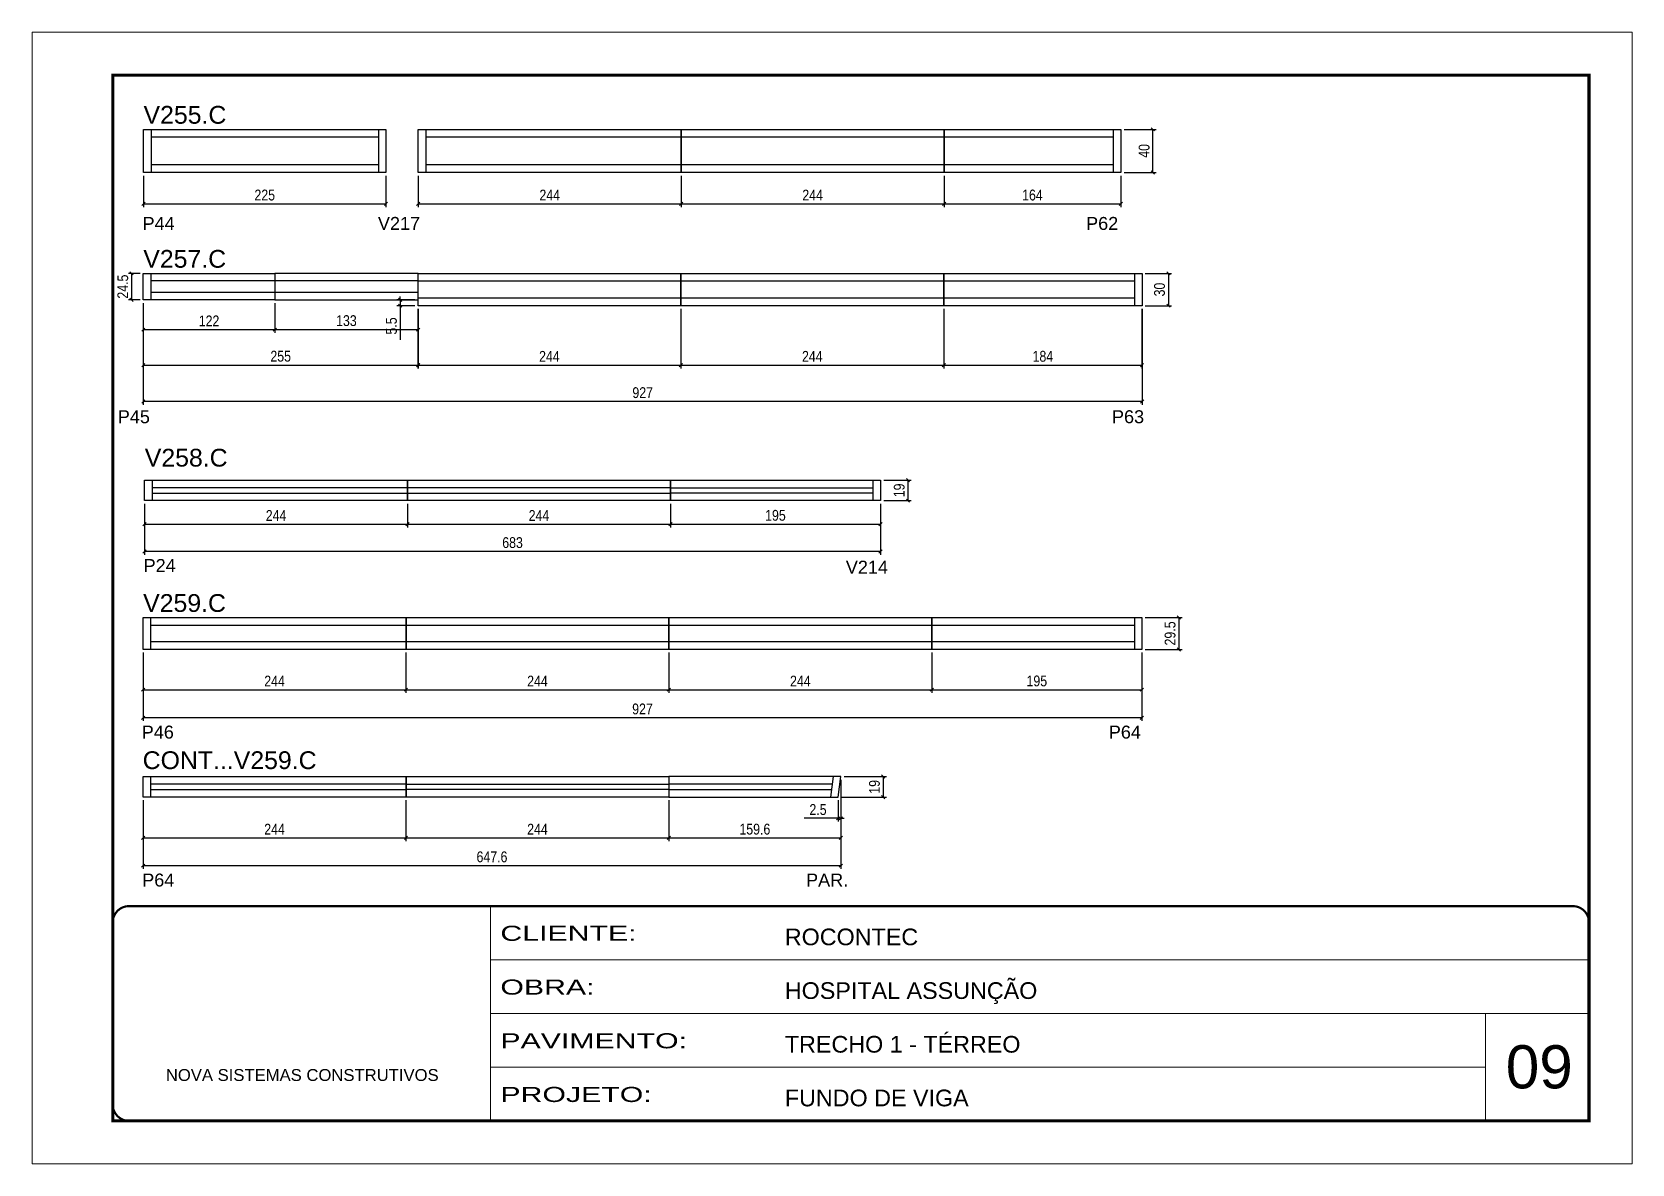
# Model space of a CAD drawing. Extents: x 3171 to 9452, y -2838 to 6252.
# Drawn here: x 3171 to 4656, y 2905 to 3955 of the extents above; entities that cross this region are included whole.
import ezdxf

# ---------------------------------------------------------------- set-up
doc = ezdxf.new("R2010")
doc.units = 0
doc.linetypes.add('CONTINUO', pattern=[0])
doc.linetypes.add('DASHED', pattern=[0.75, 0.5, -0.25])
for name, color, linetype in [('5', 5, 'Continuous'), ('NOMENCLATURA', 7, 'Continuous'), ('Painéis', 200, 'Continuous'), ('SARR_2.2x7', 40, 'Continuous')]:
    doc.layers.add(name, color=color, linetype=linetype)
for name, color, linetype, lineweight in [('CARIMBO', 255, 'Continuous', 9), ('Escoras', 2, 'Continuous', 25), ('Folhas', 255, 'Continuous', 9), ('Romaneio', 3, 'Continuous', 13), ('SARRAFO DE PRESSAO', 251, 'DASHED', 9)]:
    doc.layers.add(name, color=color, linetype=linetype, lineweight=lineweight)
doc.styles.add('ARIAL', font='arial.ttf')
doc.styles.add('COTA TECNICA-50', font='techl___.ttf', dxfattribs={"height": 10})
doc.styles.get("Standard").update_dxf_attribs({"font": 'arial.ttf'})
doc.styles.add('Tecnologia', font='')
doc.styles.get('Tecnologia').set_extended_font_data('Forgotten Futurist')
doc.dimstyles.new('COTA PAINEL-50', dxfattribs={"dimtxt": 10, "dimasz": 3, "dimexe": 3, "dimexo": 3, "dimgap": 3, "dimtad": 1, "dimdec": 1, "dimzin": 12, "dimdsep": 46, "dimtxsty": 'COTA TECNICA-50', "dimblk1": 'OBLIQUE', "dimblk2": 'OBLIQUE', "dimsah": 1, "dimcen": 0.9, "dimclrd": 4, "dimclre": 4, "dimclrt": 240, "dimadec": 1, "dimazin": 3, "dimtfac": 1, "dimtdec": 1, "dimtmove": 0, "dimatfit": 3, "dimfxl": 1, "dimtolj": 1, "dimtzin": 12, "dimarcsym": 0})

msp = doc.modelspace()

# ---------------------------------------------------------------- texts
at = {"layer": '5', "linetype": 'Continuous'}
for s, p in [('P44', (3273.78, 3771.62)), ('V217', (3492.24, 3771.62)), ('P62', (4149.51, 3771.62)), ('P45', (3250.8, 3592.33)), ('P63', (4173.54, 3592.33)), ('P24', (3274.76, 3454.3)), ('V214', (3926.53, 3452.77)), ('P46', (3273.02, 3299.8)), ('P64', (4170.59, 3299.8)), ('P64', (3273.46, 3162.56)), ('PAR.', (3889.61, 3162.56))]:
    msp.add_text(s, height=12, rotation=359.99996, dxfattribs=at).set_placement(p)
at = {"layer": 'CARIMBO', "style": 'ARIAL'}
msp.add_text('09', height=40, dxfattribs=at).set_placement((4539.05, 2975.32))
at = {"layer": 'NOMENCLATURA', "linetype": 'Continuous'}
for s, p in [('V255.C', (3274.7, 3870.12)), ('V257.C', (3274.49, 3736.53)), ('V258.C', (3275.87, 3552.07)), ('V259.C', (3274.33, 3417.27)), ('CONT...V259.C', (3273.92, 3271.48))]:
    msp.add_text(s, height=16.5, dxfattribs=at).set_placement(p)

# ---------------------------------------------------------------- blocks, each defined once
blk = doc.blocks.new('9999999999')
at = {"color": 30, "linetype": 'CONTINUO'}
for p, q in [((98564.6, 34230.2), (98564.6, 34429.4)), ((98564.6, 34379.6), (99584, 34379.6)), ((98564.6, 34329.8), (99488, 34329.8)), ((99584, 34329.8), (99488, 34329.8)), ((99488, 34329.8), (99488, 34230.2)), ((98564.6, 34280), (99488, 34280))]:
    blk.add_line(p, q, dxfattribs=at)
at = {"color": 30, "linetype": 'CONTINUO', "const_width": 2}
blk.add_lwpolyline([(99584, 34230.2), (99584, 34414.4, 0.414214), (99569, 34429.4), (98229, 34429.4, 0.414214), (98214, 34414.4), (98214, 34245.2, 0.414214), (98229, 34230.2), (99584, 34230.2)], format="xyb", dxfattribs=at)
at = {"layer": 'Folhas'}
blk.add_lwpolyline([(98139, 34190.2), (99624, 34190.2), (99624, 35240.2), (98139, 35240.2)], close=True, dxfattribs=at)
at = {"layer": 'Folhas', "color": 30, "const_width": 3}
blk.add_lwpolyline([(98214, 34230.2), (99584, 34230.2), (99584, 35200.2), (98214, 35200.2)], close=True, dxfattribs=at)
at = {"color": 7, "linetype": 'Continuous', "ltscale": 5, "style": 'ARIAL'}
for s, height, p in [('ROCONTEC', 15.48, (98837.7, 34393.1)), ('HOSPITAL ASSUNÇÃO', 15.483, (98837.7, 34343.3)), ('TRECHO 1 - TÉRREO', 15.483, (98837.7, 34293.5)), ('NOVA SISTEMAS CONSTRUTIVOS', 11.059, (98263.2, 34267.2)), ('FUNDO DE VIGA', 15.483, (98837.7, 34243.7))]:
    blk.add_text(s, height=height, dxfattribs=at).set_placement(p)
at = {"layer": 'Folhas', "color": 7, "style": 'Tecnologia', "width": 1.5}
for s, p in [('CLIENTE:', (98573.7, 34397.2)), ('OBRA:', (98573.7, 34347.3)), ('PAVIMENTO:', (98573.7, 34297.5)), ('PROJETO:', (98573.7, 34247.7))]:
    blk.add_text(s, height=14, dxfattribs=at).set_placement(p)
blk = doc.blocks.new('_Oblique')
at = {"color": 0, "linetype": 'ByBlock', "lineweight": -2}
blk.add_line((-0.5, -0.5), (0.5, 0.5), dxfattribs=at)
blk = doc.blocks.new('*D287')
at = {"layer": 'Defpoints', "color": 0, "linetype": 'ByBlock', "transparency": 16777216}
for p in [(3275.7, 3520.5), (3519.7, 3520.5), (3519.7, 3498.7)]:
    blk.add_point(p, dxfattribs=at)
at = {"layer": 'Romaneio', "color": 4, "linetype": 'ByBlock', "lineweight": -2, "transparency": 16777216}
for p, q in [((3275.7, 3517.5), (3275.7, 3495.7)), ((3519.7, 3517.5), (3519.7, 3495.7)), ((3275.7, 3498.7), (3519.7, 3498.7))]:
    blk.add_line(p, q, dxfattribs=at)
at = {"layer": 'Romaneio', "color": 4, "linetype": 'ByBlock', "lineweight": -2, "transparency": 16777216, "xscale": 3, "yscale": 3, "zscale": 3, "rotation": 180}
blk.add_blockref('_Oblique', (3275.7, 3498.7), dxfattribs=at)
at = {"layer": 'Romaneio', "color": 4, "linetype": 'ByBlock', "lineweight": -2, "transparency": 16777216, "xscale": 3, "yscale": 3, "zscale": 3}
blk.add_blockref('_Oblique', (3519.7, 3498.7), dxfattribs=at)
at = {"layer": 'Romaneio', "color": 240, "linetype": 'ByBlock', "transparency": 16777216, "insert": (3397.7, 3506.7), "char_height": 10, "attachment_point": 5, "style": 'COTA TECNICA-50'}
blk.add_mtext('\\A1;244', dxfattribs=at)
blk = doc.blocks.new('*D288')
at = {"layer": 'Defpoints', "color": 0, "linetype": 'ByBlock', "transparency": 16777216}
for p in [(3519.7, 3520.5), (3763.7, 3520.5), (3763.7, 3498.7)]:
    blk.add_point(p, dxfattribs=at)
at = {"layer": 'Romaneio', "color": 4, "linetype": 'ByBlock', "lineweight": -2, "transparency": 16777216}
for p, q in [((3519.7, 3517.5), (3519.7, 3495.7)), ((3763.7, 3517.5), (3763.7, 3495.7)), ((3519.7, 3498.7), (3763.7, 3498.7))]:
    blk.add_line(p, q, dxfattribs=at)
at = {"layer": 'Romaneio', "color": 4, "linetype": 'ByBlock', "lineweight": -2, "transparency": 16777216, "xscale": 3, "yscale": 3, "zscale": 3, "rotation": 180}
blk.add_blockref('_Oblique', (3519.7, 3498.7), dxfattribs=at)
at = {"layer": 'Romaneio', "color": 4, "linetype": 'ByBlock', "lineweight": -2, "transparency": 16777216, "xscale": 3, "yscale": 3, "zscale": 3}
blk.add_blockref('_Oblique', (3763.7, 3498.7), dxfattribs=at)
at = {"layer": 'Romaneio', "color": 240, "linetype": 'ByBlock', "transparency": 16777216, "insert": (3641.7, 3506.7), "char_height": 10, "attachment_point": 5, "style": 'COTA TECNICA-50'}
blk.add_mtext('\\A1;244', dxfattribs=at)
blk = doc.blocks.new('*D289')
at = {"layer": 'Defpoints', "color": 0, "linetype": 'ByBlock', "transparency": 16777216}
for p in [(3763.7, 3520.5), (3958.7, 3520.5), (3958.7, 3498.7)]:
    blk.add_point(p, dxfattribs=at)
at = {"layer": 'Romaneio', "color": 4, "linetype": 'ByBlock', "lineweight": -2, "transparency": 16777216}
for p, q in [((3763.7, 3517.5), (3763.7, 3495.7)), ((3958.7, 3517.5), (3958.7, 3495.7)), ((3763.7, 3498.7), (3958.7, 3498.7))]:
    blk.add_line(p, q, dxfattribs=at)
at = {"layer": 'Romaneio', "color": 4, "linetype": 'ByBlock', "lineweight": -2, "transparency": 16777216, "xscale": 3, "yscale": 3, "zscale": 3, "rotation": 180}
blk.add_blockref('_Oblique', (3763.7, 3498.7), dxfattribs=at)
at = {"layer": 'Romaneio', "color": 4, "linetype": 'ByBlock', "lineweight": -2, "transparency": 16777216, "xscale": 3, "yscale": 3, "zscale": 3}
blk.add_blockref('_Oblique', (3958.7, 3498.7), dxfattribs=at)
at = {"layer": 'Romaneio', "color": 240, "linetype": 'ByBlock', "transparency": 16777216, "insert": (3861.2, 3506.8), "char_height": 10, "attachment_point": 5, "style": 'COTA TECNICA-50'}
blk.add_mtext('\\A1;195', dxfattribs=at)
blk = doc.blocks.new('*D290')
at = {"layer": 'Defpoints', "color": 0, "linetype": 'ByBlock', "transparency": 16777216}
for p in [(3275.7, 3520.5), (3958.7, 3520.5), (3275.7, 3473.3)]:
    blk.add_point(p, dxfattribs=at)
at = {"layer": 'Romaneio', "color": 4, "linetype": 'ByBlock', "lineweight": -2, "transparency": 16777216}
for p, q in [((3275.7, 3517.5), (3275.7, 3470.3)), ((3958.7, 3517.5), (3958.7, 3470.3)), ((3958.7, 3473.3), (3275.7, 3473.3))]:
    blk.add_line(p, q, dxfattribs=at)
at = {"layer": 'Romaneio', "color": 4, "linetype": 'ByBlock', "lineweight": -2, "transparency": 16777216, "xscale": 3, "yscale": 3, "zscale": 3, "rotation": 180}
blk.add_blockref('_Oblique', (3275.7, 3473.3), dxfattribs=at)
at = {"layer": 'Romaneio', "color": 4, "linetype": 'ByBlock', "lineweight": -2, "transparency": 16777216, "xscale": 3, "yscale": 3, "zscale": 3}
blk.add_blockref('_Oblique', (3958.7, 3473.3), dxfattribs=at)
at = {"layer": 'Romaneio', "color": 240, "linetype": 'ByBlock', "transparency": 16777216, "insert": (3617.2, 3481.5), "char_height": 10, "attachment_point": 5, "style": 'COTA TECNICA-50'}
blk.add_mtext('\\A1;683', dxfattribs=at)
blk = doc.blocks.new('*D62')
at = {"layer": 'Defpoints', "color": 0, "linetype": 'ByBlock', "transparency": 16777216}
for p in [(3958.7, 3539.5), (3958.7, 3520.5), (3984.2, 3520.5)]:
    blk.add_point(p, dxfattribs=at)
at = {"layer": 'Romaneio', "color": 4, "linetype": 'ByBlock', "lineweight": -2, "transparency": 16777216}
for p, q in [((3961.7, 3539.5), (3987.2, 3539.5)), ((3984.2, 3539.5), (3984.2, 3520.5)), ((3961.7, 3520.5), (3987.2, 3520.5))]:
    blk.add_line(p, q, dxfattribs=at)
at = {"layer": 'Romaneio', "color": 4, "linetype": 'ByBlock', "lineweight": -2, "transparency": 16777216, "xscale": 3, "yscale": 3, "zscale": 3}
for p, rotation in [((3984.2, 3539.5), 90), ((3984.2, 3520.5), 270)]:
    blk.add_blockref('_Oblique', p, dxfattribs=dict(at, rotation=rotation))
at = {"layer": 'Romaneio', "color": 240, "linetype": 'ByBlock', "transparency": 16777216, "insert": (3976.1, 3530), "char_height": 10, "attachment_point": 5, "rotation": 90, "style": 'COTA TECNICA-50'}
blk.add_mtext('\\A1;19', dxfattribs=at)
blk = doc.blocks.new('*D79')
at = {"layer": 'Defpoints', "color": 0, "linetype": 'ByBlock', "transparency": 16777216}
for p in [(3274.5, 3706.8), (3529.5, 3701.3), (3529.5, 3646.2)]:
    blk.add_point(p, dxfattribs=at)
at = {"layer": 'Escoras', "color": 4, "linetype": 'ByBlock', "lineweight": -2, "transparency": 16777216}
for p, q in [((3274.5, 3703.8), (3274.5, 3643.2)), ((3529.5, 3698.3), (3529.5, 3643.2)), ((3274.5, 3646.2), (3529.5, 3646.2))]:
    blk.add_line(p, q, dxfattribs=at)
at = {"layer": 'Escoras', "color": 4, "linetype": 'ByBlock', "lineweight": -2, "transparency": 16777216, "xscale": 3, "yscale": 3, "zscale": 3, "rotation": 180}
blk.add_blockref('_Oblique', (3274.5, 3646.2), dxfattribs=at)
at = {"layer": 'Escoras', "color": 4, "linetype": 'ByBlock', "lineweight": -2, "transparency": 16777216, "xscale": 3, "yscale": 3, "zscale": 3}
blk.add_blockref('_Oblique', (3529.5, 3646.2), dxfattribs=at)
at = {"layer": 'Escoras', "color": 240, "linetype": 'ByBlock', "transparency": 16777216, "insert": (3402, 3654.4), "char_height": 10, "attachment_point": 5, "style": 'COTA TECNICA-50'}
blk.add_mtext('\\A1;255', dxfattribs=at)
blk = doc.blocks.new('*D330')
at = {"layer": 'Defpoints', "color": 0, "linetype": 'ByBlock', "transparency": 16777216}
for p in [(3274.5, 3706.8), (3396.5, 3706.8), (3396.5, 3679.1)]:
    blk.add_point(p, dxfattribs=at)
at = {"layer": 'Escoras', "color": 4, "linetype": 'ByBlock', "lineweight": -2, "transparency": 16777216}
for p, q in [((3274.5, 3703.8), (3274.5, 3676.1)), ((3396.5, 3703.8), (3396.5, 3676.1)), ((3274.5, 3679.1), (3396.5, 3679.1))]:
    blk.add_line(p, q, dxfattribs=at)
at = {"layer": 'Escoras', "color": 4, "linetype": 'ByBlock', "lineweight": -2, "transparency": 16777216, "xscale": 3, "yscale": 3, "zscale": 3, "rotation": 180}
blk.add_blockref('_Oblique', (3274.5, 3679.1), dxfattribs=at)
at = {"layer": 'Escoras', "color": 4, "linetype": 'ByBlock', "lineweight": -2, "transparency": 16777216, "xscale": 3, "yscale": 3, "zscale": 3}
blk.add_blockref('_Oblique', (3396.5, 3679.1), dxfattribs=at)
at = {"layer": 'Escoras', "color": 240, "linetype": 'ByBlock', "transparency": 16777216, "insert": (3335.5, 3687.2), "char_height": 10, "attachment_point": 5, "style": 'COTA TECNICA-50'}
blk.add_mtext('\\A1;122', dxfattribs=at)
blk = doc.blocks.new('*D80')
at = {"layer": 'Defpoints', "color": 0, "linetype": 'ByBlock', "transparency": 16777216}
for p in [(3396.5, 3706.8), (3529.5, 3701.3), (3529.5, 3679.1)]:
    blk.add_point(p, dxfattribs=at)
at = {"layer": 'Escoras', "color": 4, "linetype": 'ByBlock', "lineweight": -2, "transparency": 16777216}
for p, q in [((3396.5, 3703.8), (3396.5, 3676.1)), ((3529.5, 3698.3), (3529.5, 3676.1)), ((3396.5, 3679.1), (3529.5, 3679.1))]:
    blk.add_line(p, q, dxfattribs=at)
at = {"layer": 'Escoras', "color": 4, "linetype": 'ByBlock', "lineweight": -2, "transparency": 16777216, "xscale": 3, "yscale": 3, "zscale": 3, "rotation": 180}
blk.add_blockref('_Oblique', (3396.5, 3679.1), dxfattribs=at)
at = {"layer": 'Escoras', "color": 4, "linetype": 'ByBlock', "lineweight": -2, "transparency": 16777216, "xscale": 3, "yscale": 3, "zscale": 3}
blk.add_blockref('_Oblique', (3529.5, 3679.1), dxfattribs=at)
at = {"layer": 'Escoras', "color": 240, "linetype": 'ByBlock', "transparency": 16777216, "insert": (3463, 3687.4), "char_height": 10, "attachment_point": 5, "style": 'COTA TECNICA-50'}
blk.add_mtext('\\A1;133', dxfattribs=at)
blk = doc.blocks.new('*D81')
at = {"layer": 'Defpoints', "color": 0, "linetype": 'ByBlock', "transparency": 16777216}
for p in [(3274.5, 3731.3), (3263.6, 3706.8), (3274.5, 3706.8)]:
    blk.add_point(p, dxfattribs=at)
at = {"layer": 'Escoras', "color": 4, "linetype": 'ByBlock', "lineweight": -2, "transparency": 16777216}
for p, q in [((3271.5, 3731.3), (3260.6, 3731.3)), ((3263.6, 3731.3), (3263.6, 3706.8)), ((3271.5, 3706.8), (3260.6, 3706.8))]:
    blk.add_line(p, q, dxfattribs=at)
at = {"layer": 'Escoras', "color": 4, "linetype": 'ByBlock', "lineweight": -2, "transparency": 16777216, "xscale": 3, "yscale": 3, "zscale": 3}
for p, rotation in [((3263.6, 3731.3), 90), ((3263.6, 3706.8), 270)]:
    blk.add_blockref('_Oblique', p, dxfattribs=dict(at, rotation=rotation))
at = {"layer": 'Escoras', "color": 240, "linetype": 'ByBlock', "transparency": 16777216, "insert": (3255.5, 3719), "char_height": 10, "attachment_point": 5, "rotation": 90, "style": 'COTA TECNICA-50'}
blk.add_mtext('\\A1;24.5', dxfattribs=at)
blk = doc.blocks.new('*D331')
at = {"layer": 'Defpoints', "color": 0, "linetype": 'ByBlock', "transparency": 16777216}
for p in [(4201.4, 3731.3), (4201.4, 3701.3), (4225.9, 3701.3)]:
    blk.add_point(p, dxfattribs=at)
at = {"layer": 'Escoras', "color": 4, "linetype": 'ByBlock', "lineweight": -2, "transparency": 16777216}
for p, q in [((4204.4, 3731.3), (4228.9, 3731.3)), ((4225.9, 3731.3), (4225.9, 3701.3)), ((4204.4, 3701.3), (4228.9, 3701.3))]:
    blk.add_line(p, q, dxfattribs=at)
at = {"layer": 'Escoras', "color": 4, "linetype": 'ByBlock', "lineweight": -2, "transparency": 16777216, "xscale": 3, "yscale": 3, "zscale": 3}
for p, rotation in [((4225.9, 3731.3), 90), ((4225.9, 3701.3), 270)]:
    blk.add_blockref('_Oblique', p, dxfattribs=dict(at, rotation=rotation))
at = {"layer": 'Escoras', "color": 240, "linetype": 'ByBlock', "transparency": 16777216, "insert": (4217.7, 3716.3), "char_height": 10, "attachment_point": 5, "rotation": 90, "style": 'COTA TECNICA-50'}
blk.add_mtext('\\A1;30', dxfattribs=at)
blk = doc.blocks.new('*D332')
at = {"layer": 'Defpoints', "color": 0, "linetype": 'ByBlock', "transparency": 16777216}
for p in [(3529.4, 3701.3), (3773.4, 3701.3), (3773.4, 3646.2)]:
    blk.add_point(p, dxfattribs=at)
at = {"layer": 'Escoras', "color": 4, "linetype": 'ByBlock', "lineweight": -2, "transparency": 16777216}
for p, q in [((3529.4, 3698.3), (3529.4, 3643.2)), ((3773.4, 3698.3), (3773.4, 3643.2)), ((3529.4, 3646.2), (3773.4, 3646.2))]:
    blk.add_line(p, q, dxfattribs=at)
at = {"layer": 'Escoras', "color": 4, "linetype": 'ByBlock', "lineweight": -2, "transparency": 16777216, "xscale": 3, "yscale": 3, "zscale": 3, "rotation": 180}
blk.add_blockref('_Oblique', (3529.4, 3646.2), dxfattribs=at)
at = {"layer": 'Escoras', "color": 4, "linetype": 'ByBlock', "lineweight": -2, "transparency": 16777216, "xscale": 3, "yscale": 3, "zscale": 3}
blk.add_blockref('_Oblique', (3773.4, 3646.2), dxfattribs=at)
at = {"layer": 'Escoras', "color": 240, "linetype": 'ByBlock', "transparency": 16777216, "insert": (3651.4, 3654.3), "char_height": 10, "attachment_point": 5, "style": 'COTA TECNICA-50'}
blk.add_mtext('\\A1;244', dxfattribs=at)
blk = doc.blocks.new('*D333')
at = {"layer": 'Defpoints', "color": 0, "linetype": 'ByBlock', "transparency": 16777216}
for p in [(3773.4, 3701.3), (4017.4, 3701.3), (4017.4, 3646.2)]:
    blk.add_point(p, dxfattribs=at)
at = {"layer": 'Escoras', "color": 4, "linetype": 'ByBlock', "lineweight": -2, "transparency": 16777216}
for p, q in [((3773.4, 3698.3), (3773.4, 3643.2)), ((4017.4, 3698.3), (4017.4, 3643.2)), ((3773.4, 3646.2), (4017.4, 3646.2))]:
    blk.add_line(p, q, dxfattribs=at)
at = {"layer": 'Escoras', "color": 4, "linetype": 'ByBlock', "lineweight": -2, "transparency": 16777216, "xscale": 3, "yscale": 3, "zscale": 3, "rotation": 180}
blk.add_blockref('_Oblique', (3773.4, 3646.2), dxfattribs=at)
at = {"layer": 'Escoras', "color": 4, "linetype": 'ByBlock', "lineweight": -2, "transparency": 16777216, "xscale": 3, "yscale": 3, "zscale": 3}
blk.add_blockref('_Oblique', (4017.4, 3646.2), dxfattribs=at)
at = {"layer": 'Escoras', "color": 240, "linetype": 'ByBlock', "transparency": 16777216, "insert": (3895.4, 3654.3), "char_height": 10, "attachment_point": 5, "style": 'COTA TECNICA-50'}
blk.add_mtext('\\A1;244', dxfattribs=at)
blk = doc.blocks.new('*D334')
at = {"layer": 'Defpoints', "color": 0, "linetype": 'ByBlock', "transparency": 16777216}
for p in [(4017.4, 3701.3), (4201.4, 3701.3), (4201.4, 3646.2)]:
    blk.add_point(p, dxfattribs=at)
at = {"layer": 'Escoras', "color": 4, "linetype": 'ByBlock', "lineweight": -2, "transparency": 16777216}
for p, q in [((4017.4, 3698.3), (4017.4, 3643.2)), ((4201.4, 3698.3), (4201.4, 3643.2)), ((4017.4, 3646.2), (4201.4, 3646.2))]:
    blk.add_line(p, q, dxfattribs=at)
at = {"layer": 'Escoras', "color": 4, "linetype": 'ByBlock', "lineweight": -2, "transparency": 16777216, "xscale": 3, "yscale": 3, "zscale": 3, "rotation": 180}
blk.add_blockref('_Oblique', (4017.4, 3646.2), dxfattribs=at)
at = {"layer": 'Escoras', "color": 4, "linetype": 'ByBlock', "lineweight": -2, "transparency": 16777216, "xscale": 3, "yscale": 3, "zscale": 3}
blk.add_blockref('_Oblique', (4201.4, 3646.2), dxfattribs=at)
at = {"layer": 'Escoras', "color": 240, "linetype": 'ByBlock', "transparency": 16777216, "insert": (4109.4, 3654.3), "char_height": 10, "attachment_point": 5, "style": 'COTA TECNICA-50'}
blk.add_mtext('\\A1;184', dxfattribs=at)
blk = doc.blocks.new('*D335')
at = {"layer": 'Defpoints', "color": 0, "linetype": 'ByBlock', "transparency": 16777216}
for p in [(3274.5, 3706.8), (4201.5, 3701.3), (3274.5, 3612.5)]:
    blk.add_point(p, dxfattribs=at)
at = {"layer": 'Escoras', "color": 4, "linetype": 'ByBlock', "lineweight": -2, "transparency": 16777216}
for p, q in [((3274.5, 3703.8), (3274.5, 3609.5)), ((4201.5, 3698.3), (4201.5, 3609.5)), ((4201.5, 3612.5), (3274.5, 3612.5))]:
    blk.add_line(p, q, dxfattribs=at)
at = {"layer": 'Escoras', "color": 4, "linetype": 'ByBlock', "lineweight": -2, "transparency": 16777216, "xscale": 3, "yscale": 3, "zscale": 3, "rotation": 180}
blk.add_blockref('_Oblique', (3274.5, 3612.5), dxfattribs=at)
at = {"layer": 'Escoras', "color": 4, "linetype": 'ByBlock', "lineweight": -2, "transparency": 16777216, "xscale": 3, "yscale": 3, "zscale": 3}
blk.add_blockref('_Oblique', (4201.5, 3612.5), dxfattribs=at)
at = {"layer": 'Escoras', "color": 240, "linetype": 'ByBlock', "transparency": 16777216, "insert": (3738, 3620.6), "char_height": 10, "attachment_point": 5, "style": 'COTA TECNICA-50'}
blk.add_mtext('\\A1;927', dxfattribs=at)
blk = doc.blocks.new('*D336')
at = {"layer": 'Defpoints', "color": 0, "linetype": 'ByBlock', "transparency": 16777216}
for p in [(3512.9, 3701.3), (3529.5, 3706.8), (3529.5, 3701.3)]:
    blk.add_point(p, dxfattribs=at)
at = {"layer": 'Escoras', "color": 4, "linetype": 'ByBlock', "lineweight": -2, "transparency": 16777216}
for p, q in [((3526.5, 3706.8), (3509.9, 3706.8)), ((3526.5, 3701.3), (3509.9, 3701.3)), ((3512.9, 3706.8), (3512.9, 3709.8)), ((3512.9, 3706.8), (3512.9, 3701.3)), ((3512.9, 3701.3), (3512.9, 3669.8))]:
    blk.add_line(p, q, dxfattribs=at)
at = {"layer": 'Escoras', "color": 4, "linetype": 'ByBlock', "lineweight": -2, "transparency": 16777216, "xscale": 3, "yscale": 3, "zscale": 3}
for p, rotation in [((3512.9, 3706.8), 270), ((3512.9, 3701.3), 90)]:
    blk.add_blockref('_Oblique', p, dxfattribs=dict(at, rotation=rotation))
at = {"layer": 'Escoras', "color": 240, "linetype": 'ByBlock', "transparency": 16777216, "insert": (3504.8, 3682.5), "char_height": 10, "attachment_point": 5, "rotation": 90, "style": 'COTA TECNICA-50'}
blk.add_mtext('\\A1;5.5', dxfattribs=at)
blk = doc.blocks.new('*D299')
at = {"layer": 'Defpoints', "color": 0, "linetype": 'ByBlock', "transparency": 16777216}
for p in [(3274.3, 3245.5), (3518.3, 3245.5), (3518.3, 3207.6)]:
    blk.add_point(p, dxfattribs=at)
at = {"layer": 'Romaneio', "color": 4, "linetype": 'ByBlock', "lineweight": -2, "transparency": 16777216}
for p, q in [((3274.3, 3242.5), (3274.3, 3204.6)), ((3518.3, 3242.5), (3518.3, 3204.6)), ((3274.3, 3207.6), (3518.3, 3207.6))]:
    blk.add_line(p, q, dxfattribs=at)
at = {"layer": 'Romaneio', "color": 4, "linetype": 'ByBlock', "lineweight": -2, "transparency": 16777216, "xscale": 3, "yscale": 3, "zscale": 3, "rotation": 180}
blk.add_blockref('_Oblique', (3274.3, 3207.6), dxfattribs=at)
at = {"layer": 'Romaneio', "color": 4, "linetype": 'ByBlock', "lineweight": -2, "transparency": 16777216, "xscale": 3, "yscale": 3, "zscale": 3}
blk.add_blockref('_Oblique', (3518.3, 3207.6), dxfattribs=at)
at = {"layer": 'Romaneio', "color": 240, "linetype": 'ByBlock', "transparency": 16777216, "insert": (3396.3, 3215.7), "char_height": 10, "attachment_point": 5, "style": 'COTA TECNICA-50'}
blk.add_mtext('\\A1;244', dxfattribs=at)
blk = doc.blocks.new('*D300')
at = {"layer": 'Defpoints', "color": 0, "linetype": 'ByBlock', "transparency": 16777216}
for p in [(3518.3, 3245.5), (3762.3, 3245.5), (3762.3, 3207.6)]:
    blk.add_point(p, dxfattribs=at)
at = {"layer": 'Romaneio', "color": 4, "linetype": 'ByBlock', "lineweight": -2, "transparency": 16777216}
for p, q in [((3518.3, 3242.5), (3518.3, 3204.6)), ((3762.3, 3242.5), (3762.3, 3204.6)), ((3518.3, 3207.6), (3762.3, 3207.6))]:
    blk.add_line(p, q, dxfattribs=at)
at = {"layer": 'Romaneio', "color": 4, "linetype": 'ByBlock', "lineweight": -2, "transparency": 16777216, "xscale": 3, "yscale": 3, "zscale": 3, "rotation": 180}
blk.add_blockref('_Oblique', (3518.3, 3207.6), dxfattribs=at)
at = {"layer": 'Romaneio', "color": 4, "linetype": 'ByBlock', "lineweight": -2, "transparency": 16777216, "xscale": 3, "yscale": 3, "zscale": 3}
blk.add_blockref('_Oblique', (3762.3, 3207.6), dxfattribs=at)
at = {"layer": 'Romaneio', "color": 240, "linetype": 'ByBlock', "transparency": 16777216, "insert": (3640.3, 3215.7), "char_height": 10, "attachment_point": 5, "style": 'COTA TECNICA-50'}
blk.add_mtext('\\A1;244', dxfattribs=at)
blk = doc.blocks.new('*D301')
at = {"layer": 'Defpoints', "color": 0, "linetype": 'ByBlock', "transparency": 16777216}
for p in [(3921.9, 3264.5), (3919.3, 3245.5), (3961.2, 3245.5)]:
    blk.add_point(p, dxfattribs=at)
at = {"layer": 'Romaneio', "color": 4, "linetype": 'ByBlock', "lineweight": -2, "transparency": 16777216}
for p, q in [((3924.9, 3264.5), (3964.2, 3264.5)), ((3961.2, 3264.5), (3961.2, 3245.5)), ((3922.3, 3245.5), (3964.2, 3245.5))]:
    blk.add_line(p, q, dxfattribs=at)
at = {"layer": 'Romaneio', "color": 4, "linetype": 'ByBlock', "lineweight": -2, "transparency": 16777216, "xscale": 3, "yscale": 3, "zscale": 3}
for p, rotation in [((3961.2, 3264.5), 90), ((3961.2, 3245.5), 270)]:
    blk.add_blockref('_Oblique', p, dxfattribs=dict(at, rotation=rotation))
at = {"layer": 'Romaneio', "color": 240, "linetype": 'ByBlock', "transparency": 16777216, "insert": (3953.1, 3255), "char_height": 10, "attachment_point": 5, "rotation": 90, "style": 'COTA TECNICA-50'}
blk.add_mtext('\\A1;19', dxfattribs=at)
blk = doc.blocks.new('*D302')
at = {"layer": 'Defpoints', "color": 0, "linetype": 'ByBlock', "transparency": 16777216}
for p in [(3921.9, 3264.5), (3762.3, 3245.5), (3921.9, 3207.6)]:
    blk.add_point(p, dxfattribs=at)
at = {"layer": 'Romaneio', "color": 4, "linetype": 'ByBlock', "lineweight": -2, "transparency": 16777216}
for p, q in [((3921.9, 3261.5), (3921.9, 3204.6)), ((3762.3, 3242.5), (3762.3, 3204.6)), ((3762.3, 3207.6), (3921.9, 3207.6))]:
    blk.add_line(p, q, dxfattribs=at)
at = {"layer": 'Romaneio', "color": 4, "linetype": 'ByBlock', "lineweight": -2, "transparency": 16777216, "xscale": 3, "yscale": 3, "zscale": 3, "rotation": 180}
blk.add_blockref('_Oblique', (3762.3, 3207.6), dxfattribs=at)
at = {"layer": 'Romaneio', "color": 4, "linetype": 'ByBlock', "lineweight": -2, "transparency": 16777216, "xscale": 3, "yscale": 3, "zscale": 3}
blk.add_blockref('_Oblique', (3921.9, 3207.6), dxfattribs=at)
at = {"layer": 'Romaneio', "color": 240, "linetype": 'ByBlock', "transparency": 16777216, "insert": (3842.1, 3215.7), "char_height": 10, "attachment_point": 5, "style": 'COTA TECNICA-50'}
blk.add_mtext('\\A1;159.6', dxfattribs=at)
blk = doc.blocks.new('*D65')
at = {"layer": 'Defpoints', "color": 0, "linetype": 'ByBlock', "transparency": 16777216}
for p in [(3921.9, 3264.5), (3919.3, 3245.5), (3919.3, 3225.8)]:
    blk.add_point(p, dxfattribs=at)
at = {"layer": 'Escoras', "color": 4, "linetype": 'ByBlock', "lineweight": -2, "transparency": 16777216}
for p, q in [((3921.9, 3261.5), (3921.9, 3222.8)), ((3919.3, 3242.5), (3919.3, 3222.8)), ((3919.3, 3225.8), (3888, 3225.8)), ((3921.9, 3225.8), (3919.3, 3225.8)), ((3921.9, 3225.8), (3924.9, 3225.8))]:
    blk.add_line(p, q, dxfattribs=at)
at = {"layer": 'Escoras', "color": 4, "linetype": 'ByBlock', "lineweight": -2, "transparency": 16777216, "xscale": 3, "yscale": 3, "zscale": 3}
blk.add_blockref('_Oblique', (3919.3, 3225.8), dxfattribs=at)
at = {"layer": 'Escoras', "color": 4, "linetype": 'ByBlock', "lineweight": -2, "transparency": 16777216, "xscale": 3, "yscale": 3, "zscale": 3, "rotation": 180}
blk.add_blockref('_Oblique', (3921.9, 3225.8), dxfattribs=at)
at = {"layer": 'Escoras', "color": 240, "linetype": 'ByBlock', "transparency": 16777216, "insert": (3900.7, 3233.9), "char_height": 10, "attachment_point": 5, "style": 'COTA TECNICA-50'}
blk.add_mtext('\\A1;2.5', dxfattribs=at)
blk = doc.blocks.new('*D303')
at = {"layer": 'Defpoints', "color": 0, "linetype": 'ByBlock', "transparency": 16777216}
for p in [(3274.3, 3382.5), (3518.3, 3382.5), (3518.3, 3345.1)]:
    blk.add_point(p, dxfattribs=at)
at = {"layer": 'Escoras', "color": 4, "linetype": 'ByBlock', "lineweight": -2, "transparency": 16777216}
for p, q in [((3274.3, 3379.5), (3274.3, 3342.1)), ((3518.3, 3379.5), (3518.3, 3342.1)), ((3274.3, 3345.1), (3518.3, 3345.1))]:
    blk.add_line(p, q, dxfattribs=at)
at = {"layer": 'Escoras', "color": 4, "linetype": 'ByBlock', "lineweight": -2, "transparency": 16777216, "xscale": 3, "yscale": 3, "zscale": 3, "rotation": 180}
blk.add_blockref('_Oblique', (3274.3, 3345.1), dxfattribs=at)
at = {"layer": 'Escoras', "color": 4, "linetype": 'ByBlock', "lineweight": -2, "transparency": 16777216, "xscale": 3, "yscale": 3, "zscale": 3}
blk.add_blockref('_Oblique', (3518.3, 3345.1), dxfattribs=at)
at = {"layer": 'Escoras', "color": 240, "linetype": 'ByBlock', "transparency": 16777216, "insert": (3396.3, 3353.1), "char_height": 10, "attachment_point": 5, "style": 'COTA TECNICA-50'}
blk.add_mtext('\\A1;244', dxfattribs=at)
blk = doc.blocks.new('*D304')
at = {"layer": 'Defpoints', "color": 0, "linetype": 'ByBlock', "transparency": 16777216}
for p in [(3518.3, 3382.5), (3762.3, 3382.5), (3762.3, 3345.1)]:
    blk.add_point(p, dxfattribs=at)
at = {"layer": 'Escoras', "color": 4, "linetype": 'ByBlock', "lineweight": -2, "transparency": 16777216}
for p, q in [((3518.3, 3379.5), (3518.3, 3342.1)), ((3762.3, 3379.5), (3762.3, 3342.1)), ((3518.3, 3345.1), (3762.3, 3345.1))]:
    blk.add_line(p, q, dxfattribs=at)
at = {"layer": 'Escoras', "color": 4, "linetype": 'ByBlock', "lineweight": -2, "transparency": 16777216, "xscale": 3, "yscale": 3, "zscale": 3, "rotation": 180}
blk.add_blockref('_Oblique', (3518.3, 3345.1), dxfattribs=at)
at = {"layer": 'Escoras', "color": 4, "linetype": 'ByBlock', "lineweight": -2, "transparency": 16777216, "xscale": 3, "yscale": 3, "zscale": 3}
blk.add_blockref('_Oblique', (3762.3, 3345.1), dxfattribs=at)
at = {"layer": 'Escoras', "color": 240, "linetype": 'ByBlock', "transparency": 16777216, "insert": (3640.3, 3353.1), "char_height": 10, "attachment_point": 5, "style": 'COTA TECNICA-50'}
blk.add_mtext('\\A1;244', dxfattribs=at)
blk = doc.blocks.new('*D305')
at = {"layer": 'Defpoints', "color": 0, "linetype": 'ByBlock', "transparency": 16777216}
for p in [(3762.3, 3382.5), (4006.3, 3382.5), (4006.3, 3345.1)]:
    blk.add_point(p, dxfattribs=at)
at = {"layer": 'Escoras', "color": 4, "linetype": 'ByBlock', "lineweight": -2, "transparency": 16777216}
for p, q in [((3762.3, 3379.5), (3762.3, 3342.1)), ((4006.3, 3379.5), (4006.3, 3342.1)), ((3762.3, 3345.1), (4006.3, 3345.1))]:
    blk.add_line(p, q, dxfattribs=at)
at = {"layer": 'Escoras', "color": 4, "linetype": 'ByBlock', "lineweight": -2, "transparency": 16777216, "xscale": 3, "yscale": 3, "zscale": 3, "rotation": 180}
blk.add_blockref('_Oblique', (3762.3, 3345.1), dxfattribs=at)
at = {"layer": 'Escoras', "color": 4, "linetype": 'ByBlock', "lineweight": -2, "transparency": 16777216, "xscale": 3, "yscale": 3, "zscale": 3}
blk.add_blockref('_Oblique', (4006.3, 3345.1), dxfattribs=at)
at = {"layer": 'Escoras', "color": 240, "linetype": 'ByBlock', "transparency": 16777216, "insert": (3884.3, 3353.1), "char_height": 10, "attachment_point": 5, "style": 'COTA TECNICA-50'}
blk.add_mtext('\\A1;244', dxfattribs=at)
blk = doc.blocks.new('*D306')
at = {"layer": 'Defpoints', "color": 0, "linetype": 'ByBlock', "transparency": 16777216}
for p in [(4006.3, 3382.5), (4201.3, 3382.5), (4201.3, 3345.1)]:
    blk.add_point(p, dxfattribs=at)
at = {"layer": 'Escoras', "color": 4, "linetype": 'ByBlock', "lineweight": -2, "transparency": 16777216}
for p, q in [((4006.3, 3379.5), (4006.3, 3342.1)), ((4201.3, 3379.5), (4201.3, 3342.1)), ((4006.3, 3345.1), (4201.3, 3345.1))]:
    blk.add_line(p, q, dxfattribs=at)
at = {"layer": 'Escoras', "color": 4, "linetype": 'ByBlock', "lineweight": -2, "transparency": 16777216, "xscale": 3, "yscale": 3, "zscale": 3, "rotation": 180}
blk.add_blockref('_Oblique', (4006.3, 3345.1), dxfattribs=at)
at = {"layer": 'Escoras', "color": 4, "linetype": 'ByBlock', "lineweight": -2, "transparency": 16777216, "xscale": 3, "yscale": 3, "zscale": 3}
blk.add_blockref('_Oblique', (4201.3, 3345.1), dxfattribs=at)
at = {"layer": 'Escoras', "color": 240, "linetype": 'ByBlock', "transparency": 16777216, "insert": (4103.8, 3353.2), "char_height": 10, "attachment_point": 5, "style": 'COTA TECNICA-50'}
blk.add_mtext('\\A1;195', dxfattribs=at)
blk = doc.blocks.new('*D66')
at = {"layer": 'Defpoints', "color": 0, "linetype": 'ByBlock', "transparency": 16777216}
for p in [(3274.3, 3382.5), (4201.3, 3382.5), (3274.3, 3319.1)]:
    blk.add_point(p, dxfattribs=at)
at = {"layer": 'Escoras', "color": 4, "linetype": 'ByBlock', "lineweight": -2, "transparency": 16777216}
for p, q in [((3274.3, 3379.5), (3274.3, 3316.1)), ((4201.3, 3379.5), (4201.3, 3316.1)), ((4201.3, 3319.1), (3274.3, 3319.1))]:
    blk.add_line(p, q, dxfattribs=at)
at = {"layer": 'Escoras', "color": 4, "linetype": 'ByBlock', "lineweight": -2, "transparency": 16777216, "xscale": 3, "yscale": 3, "zscale": 3, "rotation": 180}
blk.add_blockref('_Oblique', (3274.3, 3319.1), dxfattribs=at)
at = {"layer": 'Escoras', "color": 4, "linetype": 'ByBlock', "lineweight": -2, "transparency": 16777216, "xscale": 3, "yscale": 3, "zscale": 3}
blk.add_blockref('_Oblique', (4201.3, 3319.1), dxfattribs=at)
at = {"layer": 'Escoras', "color": 240, "linetype": 'ByBlock', "transparency": 16777216, "insert": (3737.8, 3327.2), "char_height": 10, "attachment_point": 5, "style": 'COTA TECNICA-50'}
blk.add_mtext('\\A1;927', dxfattribs=at)
blk = doc.blocks.new('*D67')
at = {"layer": 'Defpoints', "color": 0, "linetype": 'ByBlock', "transparency": 16777216}
for p in [(3921.9, 3264.5), (3274.3, 3245.5), (3921.9, 3181.9)]:
    blk.add_point(p, dxfattribs=at)
at = {"layer": 'Escoras', "color": 4, "linetype": 'ByBlock', "lineweight": -2, "transparency": 16777216}
for p, q in [((3921.9, 3261.5), (3921.9, 3178.9)), ((3274.3, 3242.5), (3274.3, 3178.9)), ((3274.3, 3181.9), (3921.9, 3181.9))]:
    blk.add_line(p, q, dxfattribs=at)
at = {"layer": 'Escoras', "color": 4, "linetype": 'ByBlock', "lineweight": -2, "transparency": 16777216, "xscale": 3, "yscale": 3, "zscale": 3, "rotation": 180}
blk.add_blockref('_Oblique', (3274.3, 3181.9), dxfattribs=at)
at = {"layer": 'Escoras', "color": 4, "linetype": 'ByBlock', "lineweight": -2, "transparency": 16777216, "xscale": 3, "yscale": 3, "zscale": 3}
blk.add_blockref('_Oblique', (3921.9, 3181.9), dxfattribs=at)
at = {"layer": 'Escoras', "color": 240, "linetype": 'ByBlock', "transparency": 16777216, "insert": (3598.1, 3190), "char_height": 10, "attachment_point": 5, "style": 'COTA TECNICA-50'}
blk.add_mtext('\\A1;647.6', dxfattribs=at)
blk = doc.blocks.new('*D307')
at = {"layer": 'Defpoints', "color": 0, "linetype": 'ByBlock', "transparency": 16777216}
for p in [(4201.3, 3412), (4201.3, 3382.5), (4235.6, 3382.5)]:
    blk.add_point(p, dxfattribs=at)
at = {"layer": 'Escoras', "color": 4, "linetype": 'ByBlock', "lineweight": -2, "transparency": 16777216}
for p, q in [((4204.3, 3412), (4238.6, 3412)), ((4235.6, 3412), (4235.6, 3382.5)), ((4204.3, 3382.5), (4238.6, 3382.5))]:
    blk.add_line(p, q, dxfattribs=at)
at = {"layer": 'Escoras', "color": 4, "linetype": 'ByBlock', "lineweight": -2, "transparency": 16777216, "xscale": 3, "yscale": 3, "zscale": 3}
for p, rotation in [((4235.6, 3412), 90), ((4235.6, 3382.5), 270)]:
    blk.add_blockref('_Oblique', p, dxfattribs=dict(at, rotation=rotation))
at = {"layer": 'Escoras', "color": 240, "linetype": 'ByBlock', "transparency": 16777216, "insert": (4227.5, 3397.3), "char_height": 10, "attachment_point": 5, "rotation": 90, "style": 'COTA TECNICA-50'}
blk.add_mtext('\\A1;29.5', dxfattribs=at)
blk = doc.blocks.new('*D176')
at = {"layer": 'Defpoints', "color": 0, "linetype": 'ByBlock', "transparency": 16777216}
for p in [(3274.7, 3824.9), (3499.7, 3824.9), (3499.7, 3795.8)]:
    blk.add_point(p, dxfattribs=at)
at = {"layer": 'Escoras', "color": 4, "linetype": 'ByBlock', "lineweight": -2, "transparency": 16777216}
for p, q in [((3274.7, 3821.9), (3274.7, 3792.8)), ((3499.7, 3821.9), (3499.7, 3792.8)), ((3274.7, 3795.8), (3499.7, 3795.8))]:
    blk.add_line(p, q, dxfattribs=at)
at = {"layer": 'Escoras', "color": 4, "linetype": 'ByBlock', "lineweight": -2, "transparency": 16777216, "xscale": 3, "yscale": 3, "zscale": 3, "rotation": 180}
blk.add_blockref('_Oblique', (3274.7, 3795.8), dxfattribs=at)
at = {"layer": 'Escoras', "color": 4, "linetype": 'ByBlock', "lineweight": -2, "transparency": 16777216, "xscale": 3, "yscale": 3, "zscale": 3}
blk.add_blockref('_Oblique', (3499.7, 3795.8), dxfattribs=at)
at = {"layer": 'Escoras', "color": 240, "linetype": 'ByBlock', "transparency": 16777216, "insert": (3387.2, 3803.9), "char_height": 10, "attachment_point": 5, "style": 'COTA TECNICA-50'}
blk.add_mtext('\\A1;225', dxfattribs=at)
blk = doc.blocks.new('*D177')
at = {"layer": 'Defpoints', "color": 0, "linetype": 'ByBlock', "transparency": 16777216}
for p in [(3529.7, 3824.9), (3773.7, 3824.9), (3773.7, 3795.8)]:
    blk.add_point(p, dxfattribs=at)
at = {"layer": 'Escoras', "color": 4, "linetype": 'ByBlock', "lineweight": -2, "transparency": 16777216}
for p, q in [((3529.7, 3821.9), (3529.7, 3792.8)), ((3773.7, 3821.9), (3773.7, 3792.8)), ((3529.7, 3795.8), (3773.7, 3795.8))]:
    blk.add_line(p, q, dxfattribs=at)
at = {"layer": 'Escoras', "color": 4, "linetype": 'ByBlock', "lineweight": -2, "transparency": 16777216, "xscale": 3, "yscale": 3, "zscale": 3, "rotation": 180}
blk.add_blockref('_Oblique', (3529.7, 3795.8), dxfattribs=at)
at = {"layer": 'Escoras', "color": 4, "linetype": 'ByBlock', "lineweight": -2, "transparency": 16777216, "xscale": 3, "yscale": 3, "zscale": 3}
blk.add_blockref('_Oblique', (3773.7, 3795.8), dxfattribs=at)
at = {"layer": 'Escoras', "color": 240, "linetype": 'ByBlock', "transparency": 16777216, "insert": (3651.7, 3803.9), "char_height": 10, "attachment_point": 5, "style": 'COTA TECNICA-50'}
blk.add_mtext('\\A1;244', dxfattribs=at)
blk = doc.blocks.new('*D178')
at = {"layer": 'Defpoints', "color": 0, "linetype": 'ByBlock', "transparency": 16777216}
for p in [(3773.7, 3824.9), (4017.7, 3824.9), (4017.7, 3795.8)]:
    blk.add_point(p, dxfattribs=at)
at = {"layer": 'Escoras', "color": 4, "linetype": 'ByBlock', "lineweight": -2, "transparency": 16777216}
for p, q in [((3773.7, 3821.9), (3773.7, 3792.8)), ((4017.7, 3821.9), (4017.7, 3792.8)), ((3773.7, 3795.8), (4017.7, 3795.8))]:
    blk.add_line(p, q, dxfattribs=at)
at = {"layer": 'Escoras', "color": 4, "linetype": 'ByBlock', "lineweight": -2, "transparency": 16777216, "xscale": 3, "yscale": 3, "zscale": 3, "rotation": 180}
blk.add_blockref('_Oblique', (3773.7, 3795.8), dxfattribs=at)
at = {"layer": 'Escoras', "color": 4, "linetype": 'ByBlock', "lineweight": -2, "transparency": 16777216, "xscale": 3, "yscale": 3, "zscale": 3}
blk.add_blockref('_Oblique', (4017.7, 3795.8), dxfattribs=at)
at = {"layer": 'Escoras', "color": 240, "linetype": 'ByBlock', "transparency": 16777216, "insert": (3895.7, 3803.9), "char_height": 10, "attachment_point": 5, "style": 'COTA TECNICA-50'}
blk.add_mtext('\\A1;244', dxfattribs=at)
blk = doc.blocks.new('*D179')
at = {"layer": 'Defpoints', "color": 0, "linetype": 'ByBlock', "transparency": 16777216}
for p in [(4017.7, 3824.9), (4181.7, 3824.9), (4181.7, 3795.8)]:
    blk.add_point(p, dxfattribs=at)
at = {"layer": 'Escoras', "color": 4, "linetype": 'ByBlock', "lineweight": -2, "transparency": 16777216}
for p, q in [((4017.7, 3821.9), (4017.7, 3792.8)), ((4181.7, 3821.9), (4181.7, 3792.8)), ((4017.7, 3795.8), (4181.7, 3795.8))]:
    blk.add_line(p, q, dxfattribs=at)
at = {"layer": 'Escoras', "color": 4, "linetype": 'ByBlock', "lineweight": -2, "transparency": 16777216, "xscale": 3, "yscale": 3, "zscale": 3, "rotation": 180}
blk.add_blockref('_Oblique', (4017.7, 3795.8), dxfattribs=at)
at = {"layer": 'Escoras', "color": 4, "linetype": 'ByBlock', "lineweight": -2, "transparency": 16777216, "xscale": 3, "yscale": 3, "zscale": 3}
blk.add_blockref('_Oblique', (4181.7, 3795.8), dxfattribs=at)
at = {"layer": 'Escoras', "color": 240, "linetype": 'ByBlock', "transparency": 16777216, "insert": (4099.7, 3803.9), "char_height": 10, "attachment_point": 5, "style": 'COTA TECNICA-50'}
blk.add_mtext('\\A1;164', dxfattribs=at)
blk = doc.blocks.new('*D180')
at = {"layer": 'Defpoints', "color": 0, "linetype": 'ByBlock', "transparency": 16777216}
for p in [(4181.7, 3864.9), (4211.5, 3864.9), (4181.7, 3824.9)]:
    blk.add_point(p, dxfattribs=at)
at = {"layer": 'Escoras', "color": 4, "linetype": 'ByBlock', "lineweight": -2, "transparency": 16777216}
for p, q in [((4184.7, 3864.9), (4214.5, 3864.9)), ((4211.5, 3824.9), (4211.5, 3864.9)), ((4184.7, 3824.9), (4214.5, 3824.9))]:
    blk.add_line(p, q, dxfattribs=at)
at = {"layer": 'Escoras', "color": 4, "linetype": 'ByBlock', "lineweight": -2, "transparency": 16777216, "xscale": 3, "yscale": 3, "zscale": 3}
for p, rotation in [((4211.5, 3864.9), 90), ((4211.5, 3824.9), 270)]:
    blk.add_blockref('_Oblique', p, dxfattribs=dict(at, rotation=rotation))
at = {"layer": 'Escoras', "color": 240, "linetype": 'ByBlock', "transparency": 16777216, "insert": (4203.4, 3844.9), "char_height": 10, "attachment_point": 5, "rotation": 90, "style": 'COTA TECNICA-50'}
blk.add_mtext('\\A1;40', dxfattribs=at)

# ---------------------------------------------------------------- dimensions: what is measured, and where the dimension line sits
at = {"layer": 'Escoras', "linetype": 'ByBlock'}
dim = msp.add_aligned_dim(p1=(4181.67, 3824.88), p2=(4181.67, 3864.88), distance=-29.87, dimstyle='COTA PAINEL-50', override={"dimarcsym": 1}, dxfattribs=at)
dim.commit()
dim.dimension.update_dxf_attribs({"geometry": '*D180', "text_midpoint": (4203.44, 3844.88)})
for base, p1, p2, picture, middle in [((3499.67, 3795.78), (3274.67, 3824.88), (3499.67, 3824.88), '*D176', (3387.17, 3803.89)), ((3773.67, 3795.78), (3529.67, 3824.88), (3773.67, 3824.88), '*D177', (3651.67, 3803.86)), ((4017.67, 3795.78), (3773.67, 3824.88), (4017.67, 3824.88), '*D178', (3895.67, 3803.86)), ((4181.67, 3795.78), (4017.67, 3824.88), (4181.67, 3824.88), '*D179', (4099.67, 3803.89)), ((3529.48, 3646.25), (3274.46, 3706.79), (3529.48, 3701.29), '*D79', (3401.97, 3654.36)), ((3396.46, 3679.14), (3274.46, 3706.79), (3396.46, 3706.79), '*D330', (3335.46, 3687.2)), ((3274.46, 3612.47), (4201.46, 3701.29), (3274.46, 3706.79), '*D335', (3737.96, 3620.58)), ((3529.48, 3679.14), (3396.46, 3706.79), (3529.48, 3701.29), '*D80', (3462.97, 3687.36)), ((3773.45, 3646.25), (3529.45, 3701.29), (3773.45, 3701.29), '*D332', (3651.45, 3654.32)), ((4017.45, 3646.25), (3773.45, 3701.29), (4017.45, 3701.29), '*D333', (3895.45, 3654.32)), ((4201.45, 3646.25), (4017.45, 3701.29), (4201.45, 3701.25), '*D334', (4109.45, 3654.34)), ((3518.31, 3345.06), (3274.31, 3382.53), (3518.31, 3382.53), '*D303', (3396.31, 3353.14)), ((3274.31, 3319.06), (4201.31, 3382.53), (3274.31, 3382.53), '*D66', (3737.81, 3327.17)), ((3762.31, 3345.06), (3518.31, 3382.53), (3762.31, 3382.53), '*D304', (3640.31, 3353.14)), ((4006.31, 3345.06), (3762.31, 3382.53), (4006.31, 3382.53), '*D305', (3884.31, 3353.14)), ((4201.31, 3345.06), (4006.31, 3382.53), (4201.31, 3382.53), '*D306', (4103.81, 3353.2)), ((3921.87, 3181.91), (3274.31, 3245.5), (3921.87, 3264.5), '*D67', (3598.09, 3190.02)), ((3919.33, 3225.84), (3921.87, 3264.5), (3919.33, 3245.5), '*D65', (3900.68, 3233.95))]:
    dim = msp.add_linear_dim(base=base, p1=p1, p2=p2, dimstyle='COTA PAINEL-50', override={"dimarcsym": 1}, dxfattribs=at)
    dim.commit()
    dim.dimension.update_dxf_attribs({"geometry": picture, "text_midpoint": middle})
for base, p1, p2, picture, middle in [((3263.61, 3706.79), (3274.46, 3731.29), (3274.46, 3706.79), '*D81', (3263.61, 3719.04)), ((4235.59, 3382.53), (4201.31, 3412.03), (4201.31, 3382.53), '*D307', (4235.59, 3397.28))]:
    dim = msp.add_linear_dim(base=base, p1=p1, p2=p2, angle=90, dimstyle='COTA PAINEL-50', override={"dimarcsym": 1}, dxfattribs=at)
    dim.commit()
    dim.dimension.update_dxf_attribs({"geometry": picture, "text_midpoint": middle, "dimtype": 160})
for base, p1, p2, picture, middle in [((4225.88, 3701.25), (4201.45, 3731.29), (4201.45, 3701.25), '*D331', (4217.66, 3716.27)), ((3512.91, 3701.29), (3529.48, 3706.79), (3529.48, 3701.29), '*D336', (3504.8, 3682.53))]:
    dim = msp.add_linear_dim(base=base, p1=p1, p2=p2, angle=90, dimstyle='COTA PAINEL-50', override={"dimarcsym": 1}, dxfattribs=at)
    dim.commit()
    dim.dimension.update_dxf_attribs({"geometry": picture, "text_midpoint": middle})
at = {"layer": 'Romaneio', "linetype": 'ByBlock'}
for p1, p2, distance, picture, middle in [((3958.72, 3539.49), (3958.72, 3520.49), 25.52, '*D62', (3976.15, 3529.99)), ((3275.72, 3520.49), (3519.72, 3520.49), -21.83, '*D287', (3397.72, 3506.73)), ((3958.72, 3520.49), (3275.72, 3520.49), 47.23, '*D290', (3617.22, 3481.5)), ((3519.72, 3520.49), (3763.72, 3520.49), -21.83, '*D288', (3641.72, 3506.73)), ((3763.72, 3520.49), (3958.72, 3520.49), -21.83, '*D289', (3861.22, 3506.8)), ((3274.31, 3245.5), (3518.31, 3245.5), -37.92, '*D299', (3396.31, 3215.66)), ((3518.31, 3245.5), (3762.31, 3245.5), -37.92, '*D300', (3640.31, 3215.66))]:
    dim = msp.add_aligned_dim(p1=p1, p2=p2, distance=distance, dimstyle='COTA PAINEL-50', override={"dimarcsym": 1}, dxfattribs=at)
    dim.commit()
    dim.dimension.update_dxf_attribs({"geometry": picture, "text_midpoint": middle})
dim = msp.add_linear_dim(base=(3921.87, 3207.59), p1=(3762.31, 3245.5), p2=(3921.87, 3264.5), dimstyle='COTA PAINEL-50', override={"dimtmove": 1, "dimarcsym": 1}, dxfattribs=at)
dim.commit()
dim.dimension.update_dxf_attribs({"geometry": '*D302', "text_midpoint": (3842.09, 3215.72)})
dim = msp.add_linear_dim(base=(3961.24, 3245.5), p1=(3921.87, 3264.5), p2=(3919.33, 3245.5), angle=90, dimstyle='COTA PAINEL-50', override={"dimarcsym": 1}, dxfattribs=at)
dim.commit()
dim.dimension.update_dxf_attribs({"geometry": '*D301', "text_midpoint": (3953.15, 3255)})

# ---------------------------------------------------------------- linework, layer by layer
at = {"layer": 'Painéis', "linetype": 'Continuous'}
for points in [[(3274.67, 3864.88), (3499.67, 3864.88), (3499.67, 3824.88), (3274.67, 3824.88)], [(3529.67, 3864.88), (3773.67, 3864.88), (3773.67, 3824.88), (3529.67, 3824.88)], [(3773.67, 3864.88), (4017.67, 3864.88), (4017.67, 3824.88), (3773.67, 3824.88)], [(4017.67, 3864.88), (4181.67, 3864.88), (4181.67, 3824.88), (4017.67, 3824.88)], [(3274.46, 3731.29), (3396.46, 3731.29), (3396.46, 3706.79), (3274.46, 3706.79)], [(3396.46, 3706.79), (3529.48, 3706.79), (3529.45, 3731.29), (3396.46, 3731.29)], [(3529.45, 3731.29), (3773.45, 3731.29), (3773.45, 3701.29), (3529.45, 3701.29)], [(3773.45, 3731.29), (4017.45, 3731.29), (4017.45, 3701.29), (3773.45, 3701.29)], [(4017.45, 3731.29), (4201.45, 3731.29), (4201.45, 3701.25), (4017.45, 3701.29)], [(3275.72, 3539.49), (3519.72, 3539.49), (3519.72, 3520.49), (3275.72, 3520.49)], [(3519.72, 3539.49), (3763.72, 3539.49), (3763.72, 3520.49), (3519.72, 3520.49)], [(3763.72, 3539.49), (3958.72, 3539.49), (3958.72, 3520.49), (3763.72, 3520.49)], [(3274.31, 3412.03), (3518.31, 3412.03), (3518.31, 3382.53), (3274.31, 3382.53)], [(3518.31, 3412.03), (3762.31, 3412.03), (3762.31, 3382.53), (3518.31, 3382.53)], [(3762.31, 3412.03), (4006.31, 3412.03), (4006.31, 3382.53), (3762.31, 3382.53)], [(4006.31, 3412.03), (4201.31, 3412.03), (4201.31, 3382.53), (4006.31, 3382.53)], [(3274.31, 3264.5), (3518.31, 3264.5), (3518.31, 3245.5), (3274.31, 3245.5)], [(3518.31, 3264.5), (3762.31, 3264.5), (3762.31, 3245.5), (3518.31, 3245.5)], [(3762.31, 3245.5), (3919.33, 3245.5), (3921.87, 3264.5), (3762.31, 3264.5)]]:
    msp.add_lwpolyline(points, close=True, dxfattribs=at)
at = {"layer": 'SARR_2.2x7', "linetype": 'Continuous'}
for p, q in [((3281.67, 3864.88), (3281.67, 3824.88)), ((3492.67, 3864.88), (3492.67, 3824.88)), ((3536.67, 3864.88), (3536.67, 3824.88)), ((4174.64, 3864.88), (4174.64, 3824.88)), ((3281.67, 3857.88), (3492.67, 3857.88)), ((3536.67, 3857.88), (3773.67, 3857.88)), ((3773.67, 3857.88), (4017.67, 3857.88)), ((4017.67, 3857.88), (4174.67, 3857.88)), ((3492.67, 3831.88), (3281.71, 3831.88)), ((3499.71, 3831.88), (3499.67, 3831.88)), ((3773.71, 3831.88), (3536.67, 3831.88)), ((4017.71, 3831.88), (3773.71, 3831.88)), ((4174.71, 3831.88), (4017.71, 3831.88)), ((3281.46, 3731.29), (3281.46, 3706.79)), ((4194.42, 3731.26), (4194.41, 3701.25)), ((3396.46, 3724.29), (3281.46, 3724.29)), ((3281.46, 3713.79), (3396.46, 3713.79)), ((3529.47, 3724.3), (3396.49, 3724.3)), ((3396.49, 3713.8), (3529.47, 3713.8)), ((3529.45, 3724.29), (3773.45, 3724.29)), ((3773.45, 3724.29), (4017.45, 3724.29)), ((4017.45, 3724.29), (4194.45, 3724.26)), ((3773.48, 3708.29), (3529.48, 3708.29)), ((4017.48, 3708.29), (3773.48, 3708.29)), ((4194.48, 3708.25), (4017.48, 3708.29)), ((3282.72, 3539.49), (3282.72, 3520.49)), ((3951.72, 3539.49), (3951.72, 3520.49)), ((3519.72, 3532.49), (3282.72, 3532.49)), ((3282.72, 3527.49), (3519.72, 3527.49)), ((3763.72, 3532.49), (3519.72, 3532.49)), ((3519.72, 3527.49), (3763.72, 3527.49)), ((3763.72, 3532.49), (3951.72, 3532.49)), ((3951.72, 3527.49), (3763.72, 3527.49)), ((3281.31, 3412.03), (3281.31, 3382.53)), ((3281.31, 3405.03), (3518.31, 3405.03)), ((3518.31, 3405.03), (3762.31, 3405.03)), ((3762.31, 3405.03), (4006.31, 3405.03)), ((4006.31, 3405.03), (4194.31, 3405.03)), ((4194.31, 3412.03), (4194.31, 3382.53)), ((3518.31, 3389.53), (3281.31, 3389.53)), ((3762.31, 3389.53), (3518.31, 3389.53)), ((4006.31, 3389.53), (3762.31, 3389.53)), ((4194.31, 3389.53), (4006.31, 3389.53)), ((3281.31, 3264.5), (3281.31, 3245.5)), ((3518.31, 3257.5), (3281.31, 3257.5)), ((3281.31, 3252.5), (3518.31, 3252.5)), ((3518.31, 3257.5), (3762.31, 3257.5)), ((3762.31, 3252.5), (3518.31, 3252.5)), ((3913.92, 3257.5), (3762.31, 3257.5)), ((3762.31, 3252.5), (3913.24, 3252.5)), ((3914.87, 3264.5), (3912.29, 3245.5))]:
    msp.add_line(p, q, dxfattribs=at)

# ---------------------------------------------------------------- block references
at = {"layer": 'SARRAFO DE PRESSAO', "color": 6, "linetype": 'ByBlock'}
msp.add_blockref('9999999999', (-94967.79, -31285.03), dxfattribs=at)

msp.set_redraw_order([(e.dxf.handle, doc.entitydb.next_handle()) for e in msp.query("TEXT MTEXT ATTDEF DIMENSION ARC_DIMENSION")])  # texts and dimensions are drawn at this point

doc.saveas('drawing.dxf')
